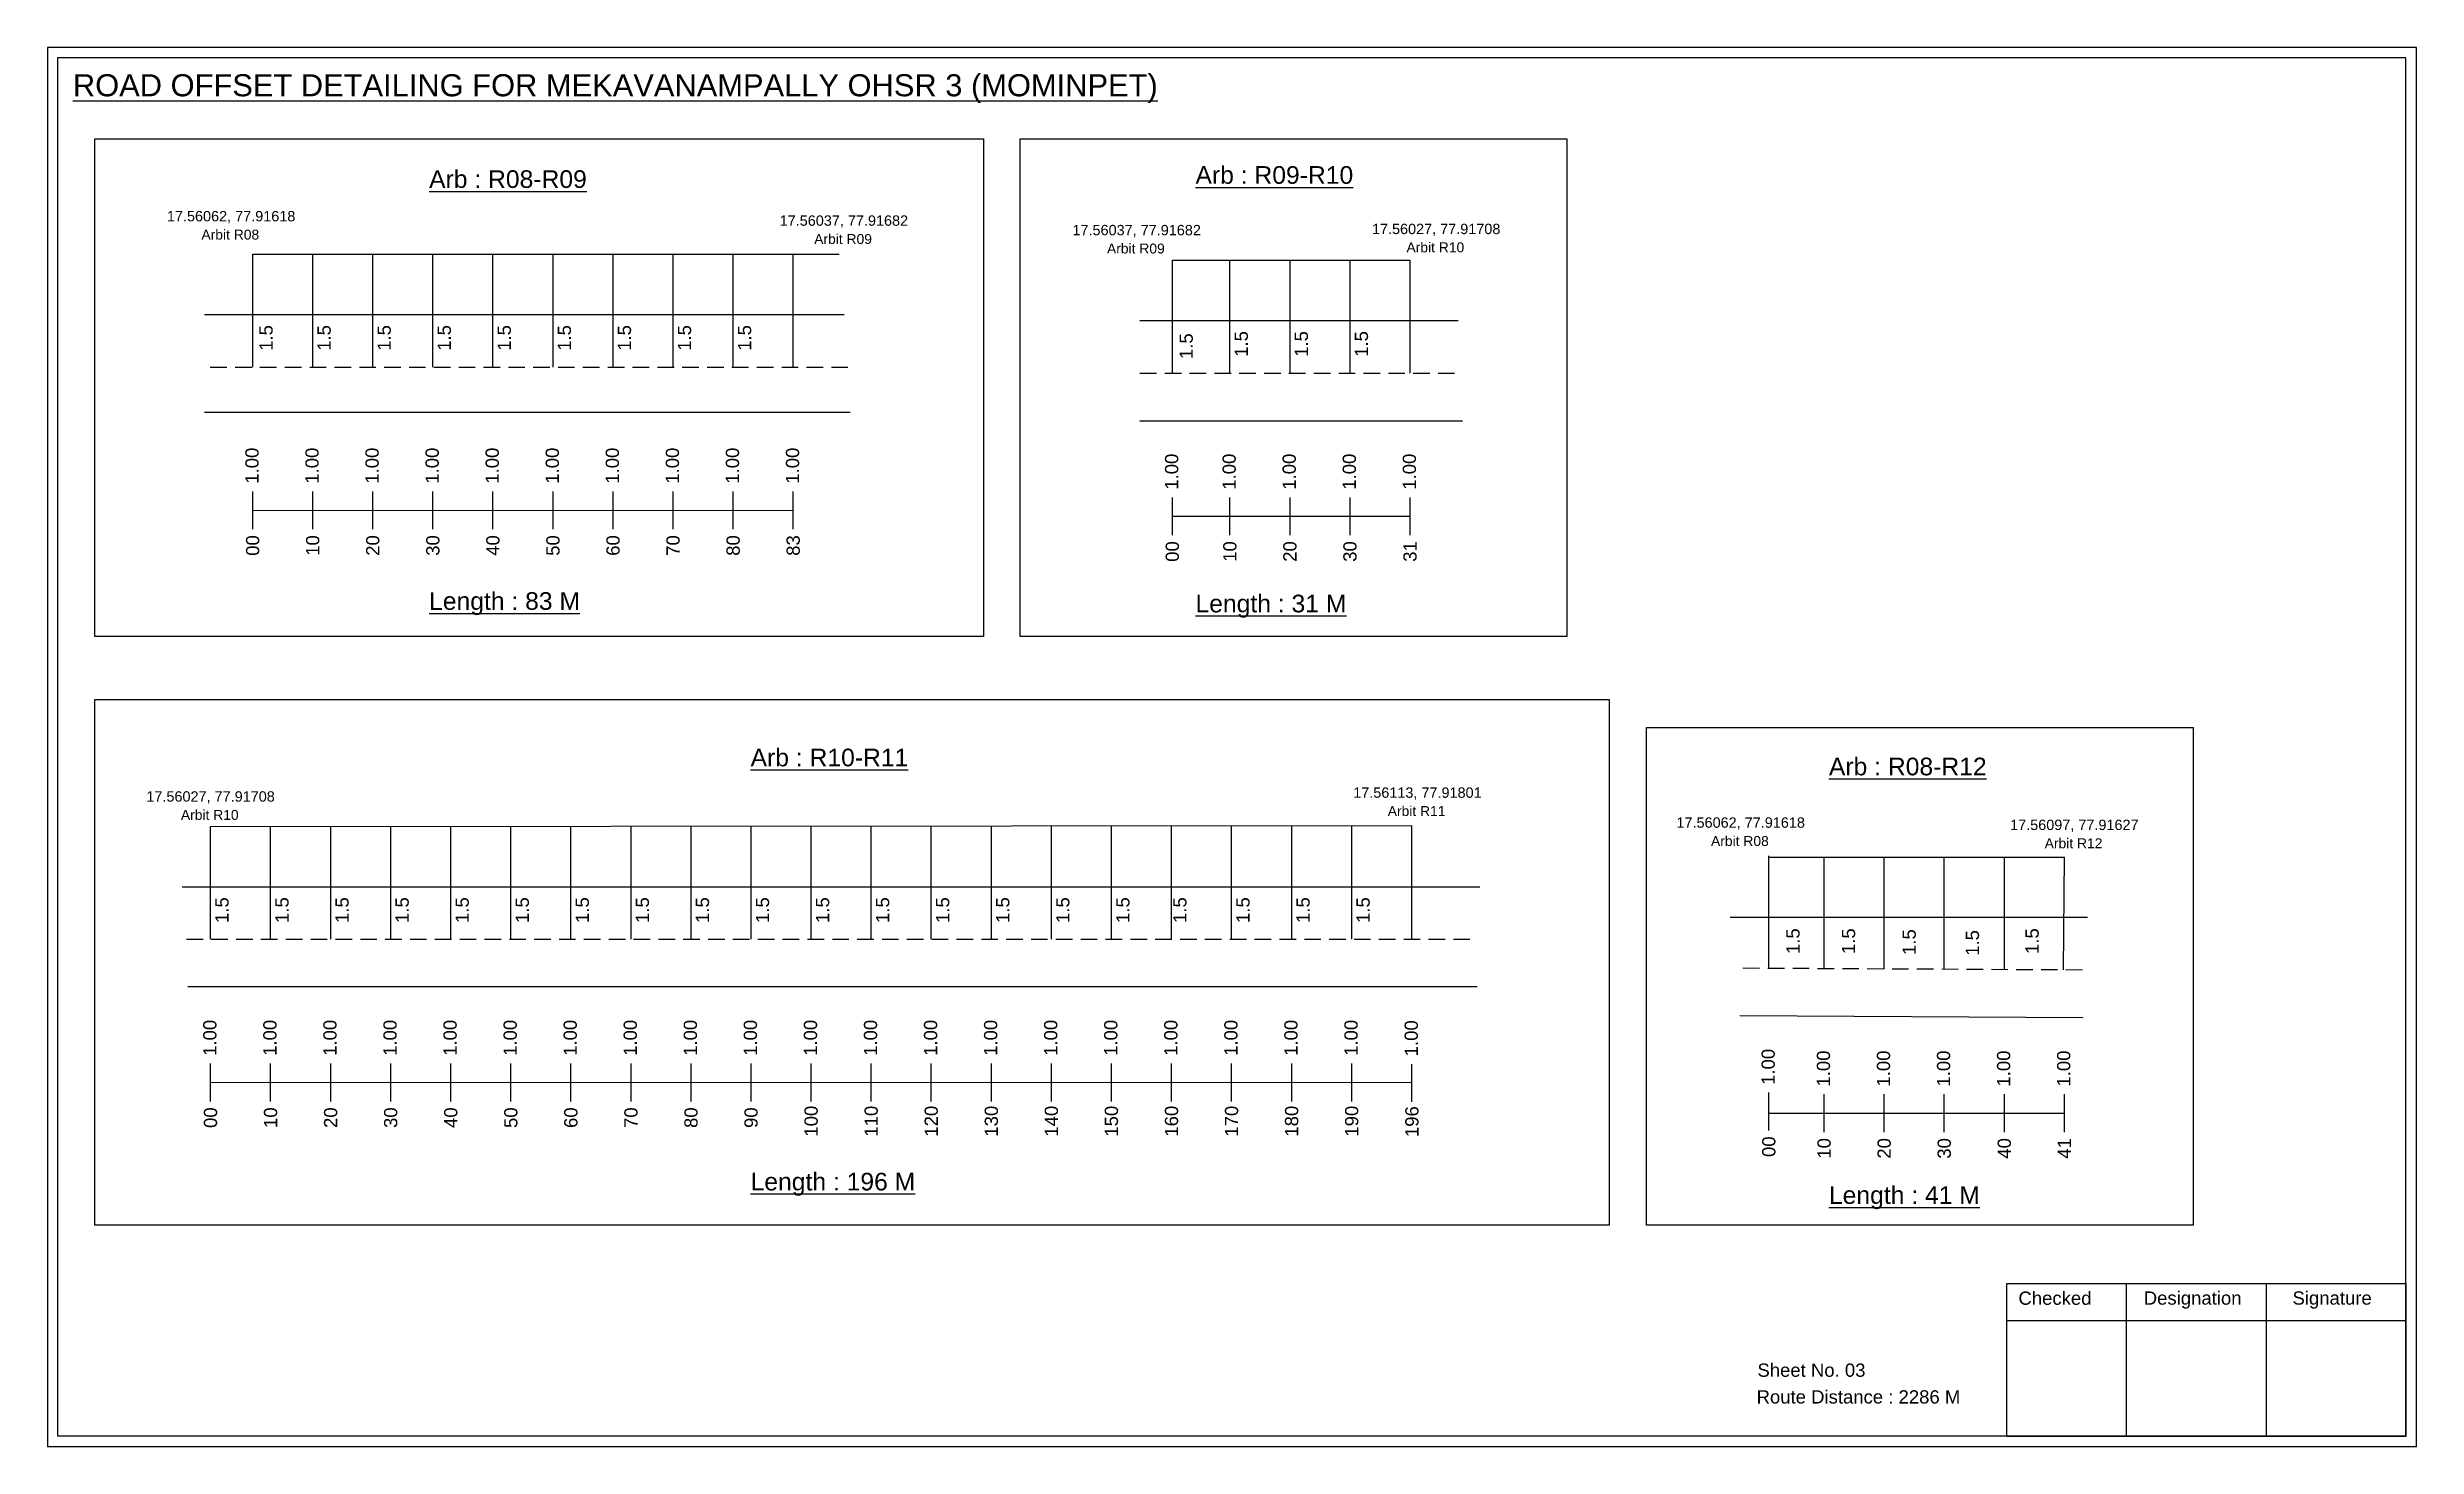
# Model space of a CAD drawing. Header units: inches. Extents: x 1241 to 8862, y 322 to 2472.
# Drawn here: x 5597 to 6134, y 322 to 639 of the extents above; entities that cross this region are included whole.
import ezdxf

# ---------------------------------------------------------------- set-up
doc = ezdxf.new("R2010")
doc.units = ezdxf.units.IN
doc.header["$MEASUREMENT"] = 0
doc.linetypes.add('DASHED2', pattern=[0.375, 0.25, -0.125])
doc.layers.add('PDF_Geometry', color=7, linetype='Continuous')
doc.layers.add('PDF_Text', color=5, linetype='Continuous')
doc.styles.add('PDF Arial', font='arial.ttf')
doc.styles.get("Standard").update_dxf_attribs({"font": 'arial.ttf'})

msp = doc.modelspace()

# ---------------------------------------------------------------- texts
at = {"color": 242, "true_color": 0xcd2027}
for s, height, p in [('%%UROAD OFFSET DETAILING FOR MEKAVANAMPALLY OHSR 3 (MOMINPET)', 5, (5603.05, 627.62)), ('%%UArb : R09-R10', 4, (5857.24, 607.81)), ('%%UArb : R08-R09', 4, (5683.7, 606.88)), ('%%ULength : 83 M', 4, (5683.7, 511.38)), ('%%ULength : 31 M', 4, (5857.24, 510.81)), ('%%UArb : R10-R11', 4, (5756.5, 475.96)), ('%%UArb : R08-R12', 4, (6000.67, 473.92)), ('%%ULength : 196 M', 4, (5756.5, 379.96)), ('%%ULength : 41 M', 4, (6000.67, 376.92))]:
    msp.add_text(s, height=height, dxfattribs=at).set_placement(p)
at = {"color": 5}
for s, height, p in [('17.56062, 77.91618', 2.34, (5624.33, 599.32)), ('Arbit R08', 2.246, (5632.15, 595.19)), ('17.56037, 77.91682', 2.34, (5763.08, 598.32)), ('Arbit R09', 2.246, (5770.9, 594.19)), ('17.56037, 77.91682', 2.34, (5829.38, 596.17)), ('17.56027, 77.91708', 2.34, (5897.19, 596.43)), ('Arbit R09', 2.246, (5837.2, 592.04)), ('Arbit R10', 2.246, (5905.01, 592.31)), ('17.56027, 77.91708', 2.34, (5619.68, 467.97)), ('17.56113, 77.91801', 2.34, (5892.95, 468.84)), ('Arbit R11', 2.246, (5900.77, 464.71)), ('Arbit R10', 2.246, (5627.5, 463.84)), ('17.56062, 77.91618', 2.34, (5966.15, 462.06)), ('17.56097, 77.91627', 2.34, (6041.7, 461.54)), ('Arbit R08', 2.246, (5973.97, 457.93)), ('Arbit R12', 2.246, (6049.52, 457.42))]:
    msp.add_text(s, height=height, dxfattribs=at).set_placement(p)
for p in [(5648.27, 570.01), (5661.43, 570.01), (5675.03, 570.01), (5688.63, 570.01), (5702.23, 570.01), (5715.83, 570.01), (5729.43, 570.01), (5743.03, 570.01), (5756.63, 570.01), (5869.1, 568.65), (5882.7, 568.65), (5896.3, 568.65), (5856.63, 568.15), (5638.29, 440.5), (5651.89, 440.5), (5665.49, 440.5), (5679.09, 440.5), (5692.69, 440.5), (5706.29, 440.5), (5719.89, 440.5), (5733.49, 440.5), (5747.09, 440.5), (5760.69, 440.5), (5774.29, 440.5), (5787.89, 440.5), (5801.49, 440.5), (5815.09, 440.5), (5828.69, 440.5), (5842.29, 440.5), (5855.2, 440.5), (5869.49, 440.5), (5883.09, 440.5), (5896.69, 440.5), (5994.03, 433.46), (6006.61, 433.46), (6020.34, 433.26), (6034.66, 433.07), (6048.17, 433.48)]:
    msp.add_text('1.5', height=3, rotation=90).set_placement(p)
at = {"color": 217, "true_color": 0x93278f}
for s, p in [('1.00', (5645.09, 539.93)), ('1.00', (5658.69, 539.93)), ('1.00', (5672.29, 539.93)), ('1.00', (5685.89, 539.93)), ('1.00', (5699.49, 539.93)), ('1.00', (5713.09, 539.93)), ('1.00', (5726.69, 539.93)), ('1.00', (5740.29, 539.93)), ('1.00', (5753.89, 539.93)), ('1.00', (5767.49, 539.93)), ('1.00', (5853.33, 538.57)), ('1.00', (5866.36, 538.57)), ('1.00', (5879.96, 538.57)), ('1.00', (5893.56, 538.57)), ('1.00', (5907.16, 538.57)), ('00', (5645.24, 523.61)), ('10', (5658.84, 523.61)), ('20', (5672.44, 523.61)), ('30', (5686.04, 523.61)), ('40', (5699.64, 523.61)), ('50', (5713.24, 523.61)), ('60', (5726.84, 523.61)), ('70', (5740.44, 523.61)), ('80', (5754.04, 523.61)), ('83', (5767.64, 523.61)), ('00', (5853.48, 522.25)), ('10', (5866.51, 522.25)), ('20', (5880.11, 522.25)), ('30', (5893.71, 522.25)), ('31', (5907.31, 522.25)), ('1.00', (5635.55, 410.42)), ('1.00', (5649.15, 410.42)), ('1.00', (5662.75, 410.42)), ('1.00', (5676.35, 410.42)), ('1.00', (5689.95, 410.42)), ('1.00', (5703.55, 410.42)), ('1.00', (5717.15, 410.42)), ('1.00', (5730.75, 410.42)), ('1.00', (5744.35, 410.42)), ('1.00', (5757.95, 410.42)), ('1.00', (5771.55, 410.42)), ('1.00', (5785.15, 410.42)), ('1.00', (5798.75, 410.42)), ('1.00', (5812.35, 410.42)), ('1.00', (5825.95, 410.42)), ('1.00', (5839.55, 410.42)), ('1.00', (5853.15, 410.42)), ('1.00', (5866.75, 410.42)), ('1.00', (5880.35, 410.42)), ('1.00', (5893.95, 410.42)), ('1.00', (5907.59, 410.32)), ('1.00', (5988.4, 403.85)), ('1.00', (6000.92, 403.47)), ('1.00', (6014.52, 403.47)), ('1.00', (6028.12, 403.47)), ('1.00', (6041.72, 403.47)), ('1.00', (6055.32, 403.47)), ('00', (5635.7, 394.1)), ('10', (5649.3, 394.1)), ('20', (5662.9, 394.1)), ('30', (5676.5, 394.1)), ('40', (5690.1, 394.1)), ('50', (5703.7, 394.1)), ('60', (5717.3, 394.1)), ('70', (5730.9, 394.1)), ('80', (5744.5, 394.1)), ('90', (5758.1, 394.1)), ('100', (5771.7, 392.14)), ('110', (5785.3, 392.14)), ('120', (5798.9, 392.14)), ('130', (5812.5, 392.14)), ('140', (5826.1, 392.14)), ('150', (5839.7, 392.14)), ('160', (5853.3, 392.14)), ('170', (5866.9, 392.14)), ('180', (5880.5, 392.14)), ('190', (5894.1, 392.14)), ('196', (5907.74, 392.04)), ('00', (5988.55, 387.53)), ('10', (6001.07, 387.15)), ('20', (6014.67, 387.15)), ('30', (6028.27, 387.15)), ('40', (6041.87, 387.15)), ('41', (6055.47, 387.15))]:
    msp.add_text(s, height=3, rotation=90, dxfattribs=at).set_placement(p)
for s, p in [('Sheet No. 03', (5984.48, 337.78)), ('Route Distance : 2286 M', (5984.29, 331.73))]:
    msp.add_text(s, height=3).set_placement(p)
at = {"layer": 'PDF_Text', "color": 7, "attachment_point": 7, "style": 'PDF Arial'}
for s, insert, char_height in [('Checked', (6043.58, 354.03), 3.001), ('Designation', (6071.96, 353.2), 3.0006), ('Signature', (6105.64, 353.2), 3.001)]:
    msp.add_mtext(s, dxfattribs=dict(at, insert=insert, char_height=char_height))

# ---------------------------------------------------------------- linework, layer by layer
at = {"color": 5}
for p, q in [((5643.76, 591.87), (5776.54, 591.87)), ((5852, 590.51), (5905.84, 590.51)), ((5634.22, 462.34), (5906.26, 462.53)), ((5987.07, 455.41), (6053.99, 455.41))]:
    msp.add_line(p, q, dxfattribs=at)
for p, q in [((5643.76, 566.33), (5643.76, 591.87)), ((5657.36, 566.33), (5657.36, 591.87)), ((5670.96, 566.33), (5670.96, 591.87)), ((5684.56, 566.33), (5684.56, 591.87)), ((5698.16, 566.33), (5698.16, 591.87)), ((5711.76, 566.33), (5711.76, 591.87)), ((5725.36, 566.33), (5725.36, 591.87)), ((5738.96, 566.33), (5738.96, 591.87)), ((5752.56, 566.33), (5752.56, 591.87)), ((5766.16, 566.33), (5766.16, 591.87)), ((5852, 564.98), (5852, 590.51)), ((5865.04, 564.98), (5865.04, 590.51)), ((5878.64, 564.98), (5878.64, 590.51)), ((5892.24, 564.98), (5892.24, 590.51)), ((5905.84, 564.98), (5905.84, 590.51)), ((5632.88, 578.22), (5777.67, 578.22)), ((5844.66, 576.86), (5916.69, 576.86)), ((5779.08, 556.03), (5632.88, 556.03)), ((5844.66, 554.17), (5917.69, 554.17)), ((5634.22, 436.82), (5634.22, 462.36)), ((5647.82, 436.82), (5647.82, 462.36)), ((5661.42, 436.82), (5661.42, 462.36)), ((5675.02, 436.82), (5675.02, 462.36)), ((5688.62, 436.82), (5688.62, 462.36)), ((5702.22, 436.82), (5702.22, 462.36)), ((5715.82, 436.82), (5715.82, 462.36)), ((5729.42, 436.82), (5729.42, 462.36)), ((5743.02, 436.82), (5743.02, 462.36)), ((5756.62, 436.82), (5756.62, 462.36)), ((5770.22, 436.82), (5770.22, 462.36)), ((5783.82, 436.82), (5783.82, 462.36)), ((5797.42, 436.82), (5797.42, 462.36)), ((5811.02, 436.82), (5811.02, 462.36)), ((5824.62, 436.82), (5824.62, 462.36)), ((5838.22, 436.82), (5838.22, 462.36)), ((5851.82, 436.82), (5851.82, 462.36)), ((5865.42, 436.82), (5865.42, 462.36)), ((5879.02, 436.82), (5879.02, 462.36)), ((5892.62, 436.82), (5892.62, 462.36)), ((5906.26, 436.99), (5906.26, 462.53)), ((5987.07, 430.17), (5987.07, 455.71)), ((5999.59, 430.12), (5999.59, 455.41)), ((6013.19, 430.07), (6013.19, 455.41)), ((6026.79, 430.13), (6026.79, 455.41)), ((6040.39, 429.87), (6040.39, 455.41)), ((6053.76, 429.91), (6053.99, 455.41)), ((5627.8, 448.71), (5921.65, 448.71)), ((6059.24, 441.74), (5978.28, 441.74)), ((5629.05, 426.14), (5921.04, 426.1)), ((5980.5, 419.53), (6058.22, 419.1))]:
    msp.add_line(p, q)
at = {"linetype": 'DASHED2', "ltscale": 15}
for p, q in [((5634.16, 566.33), (5778.52, 566.33)), ((5844.66, 564.98), (5917.19, 564.98)), ((5628.76, 436.82), (5919.37, 436.87)), ((5981.21, 430.32), (6059.49, 429.91))]:
    msp.add_line(p, q, dxfattribs=at)
at = {"color": 217, "true_color": 0x93278f}
for p, q in [((5643.76, 529.63), (5643.76, 538.19)), ((5657.36, 529.63), (5657.36, 538.19)), ((5670.96, 529.63), (5670.96, 538.19)), ((5684.56, 529.63), (5684.56, 538.19)), ((5698.16, 529.63), (5698.16, 538.19)), ((5711.76, 529.63), (5711.76, 538.19)), ((5725.36, 529.63), (5725.36, 538.19)), ((5738.96, 529.63), (5738.96, 538.19)), ((5752.56, 529.63), (5752.56, 538.19)), ((5766.16, 529.63), (5766.16, 538.19)), ((5852, 528.28), (5852, 536.83)), ((5865.04, 528.28), (5865.04, 536.83)), ((5878.64, 528.28), (5878.64, 536.83)), ((5892.24, 528.28), (5892.24, 536.83)), ((5905.84, 528.28), (5905.84, 536.83)), ((5643.76, 533.9), (5766.16, 533.93)), ((5852, 532.55), (5905.84, 532.56)), ((5634.22, 400.12), (5634.22, 408.68)), ((5647.82, 400.12), (5647.82, 408.68)), ((5661.42, 400.12), (5661.42, 408.68)), ((5675.02, 400.12), (5675.02, 408.68)), ((5688.62, 400.12), (5688.62, 408.68)), ((5702.22, 400.12), (5702.22, 408.68)), ((5715.82, 400.12), (5715.82, 408.68)), ((5729.42, 400.12), (5729.42, 408.68)), ((5743.02, 400.12), (5743.02, 408.68)), ((5756.62, 400.12), (5756.62, 408.68)), ((5770.22, 400.12), (5770.22, 408.68)), ((5783.82, 400.12), (5783.82, 408.68)), ((5797.42, 400.12), (5797.42, 408.68)), ((5811.02, 400.12), (5811.02, 408.68)), ((5824.62, 400.12), (5824.62, 408.68)), ((5838.22, 400.12), (5838.22, 408.68)), ((5851.82, 400.12), (5851.82, 408.68)), ((5865.42, 400.12), (5865.42, 408.68)), ((5879.02, 400.12), (5879.02, 408.68)), ((5892.62, 400.12), (5892.62, 408.68)), ((5906.26, 400.02), (5906.26, 408.58)), ((5634.22, 404.39), (5906.26, 404.45)), ((5987.07, 393.56), (5987.07, 402.12)), ((5987.07, 397.44), (6053.99, 397.46)), ((5999.59, 393.17), (5999.59, 401.73)), ((6013.19, 393.17), (6013.19, 401.73)), ((6026.79, 393.17), (6026.79, 401.73)), ((6040.39, 393.17), (6040.39, 401.73)), ((6053.99, 393.17), (6053.99, 401.73))]:
    msp.add_line(p, q, dxfattribs=at)
for points in [[(5607.99, 617.99), (5809.23, 617.99), (5809.23, 505.31), (5607.99, 505.31)], [(5817.54, 617.99), (5941.34, 617.99), (5941.34, 505.31), (5817.54, 505.31)], [(5607.99, 491.08), (5950.89, 491.08), (5950.89, 372.09), (5607.99, 372.09)], [(5959.37, 484.77), (6083.17, 484.77), (6083.17, 372.09), (5959.37, 372.09)]]:
    msp.add_lwpolyline(points, close=True)
at = {"layer": 'PDF_Geometry'}
for points in [[(5597.27, 638.69), (5597.27, 321.98), (6133.74, 321.98), (6133.74, 638.69)], [(5599.59, 636.36), (5599.59, 324.4), (6131.32, 324.4), (6131.32, 636.36)]]:
    msp.add_lwpolyline(points, close=True, dxfattribs=at)
at = {"layer": 'PDF_Geometry', "color": 242, "true_color": 0xcc1f26}
msp.add_lwpolyline([(6131.32, 324.3), (6040.98, 324.3), (6040.98, 358.92), (6131.32, 358.92)], close=True, dxfattribs=at)
for points in [[(6067.96, 358.92), (6067.96, 324.3)], [(6099.69, 358.92), (6099.69, 324.3)], [(6040.98, 350.54), (6131.32, 350.54)]]:
    msp.add_lwpolyline(points, dxfattribs=at)

msp.set_redraw_order([(e.dxf.handle, doc.entitydb.next_handle()) for e in msp.query("TEXT MTEXT ATTDEF DIMENSION ARC_DIMENSION")])  # texts and dimensions are drawn at this point

doc.saveas('drawing.dxf')
